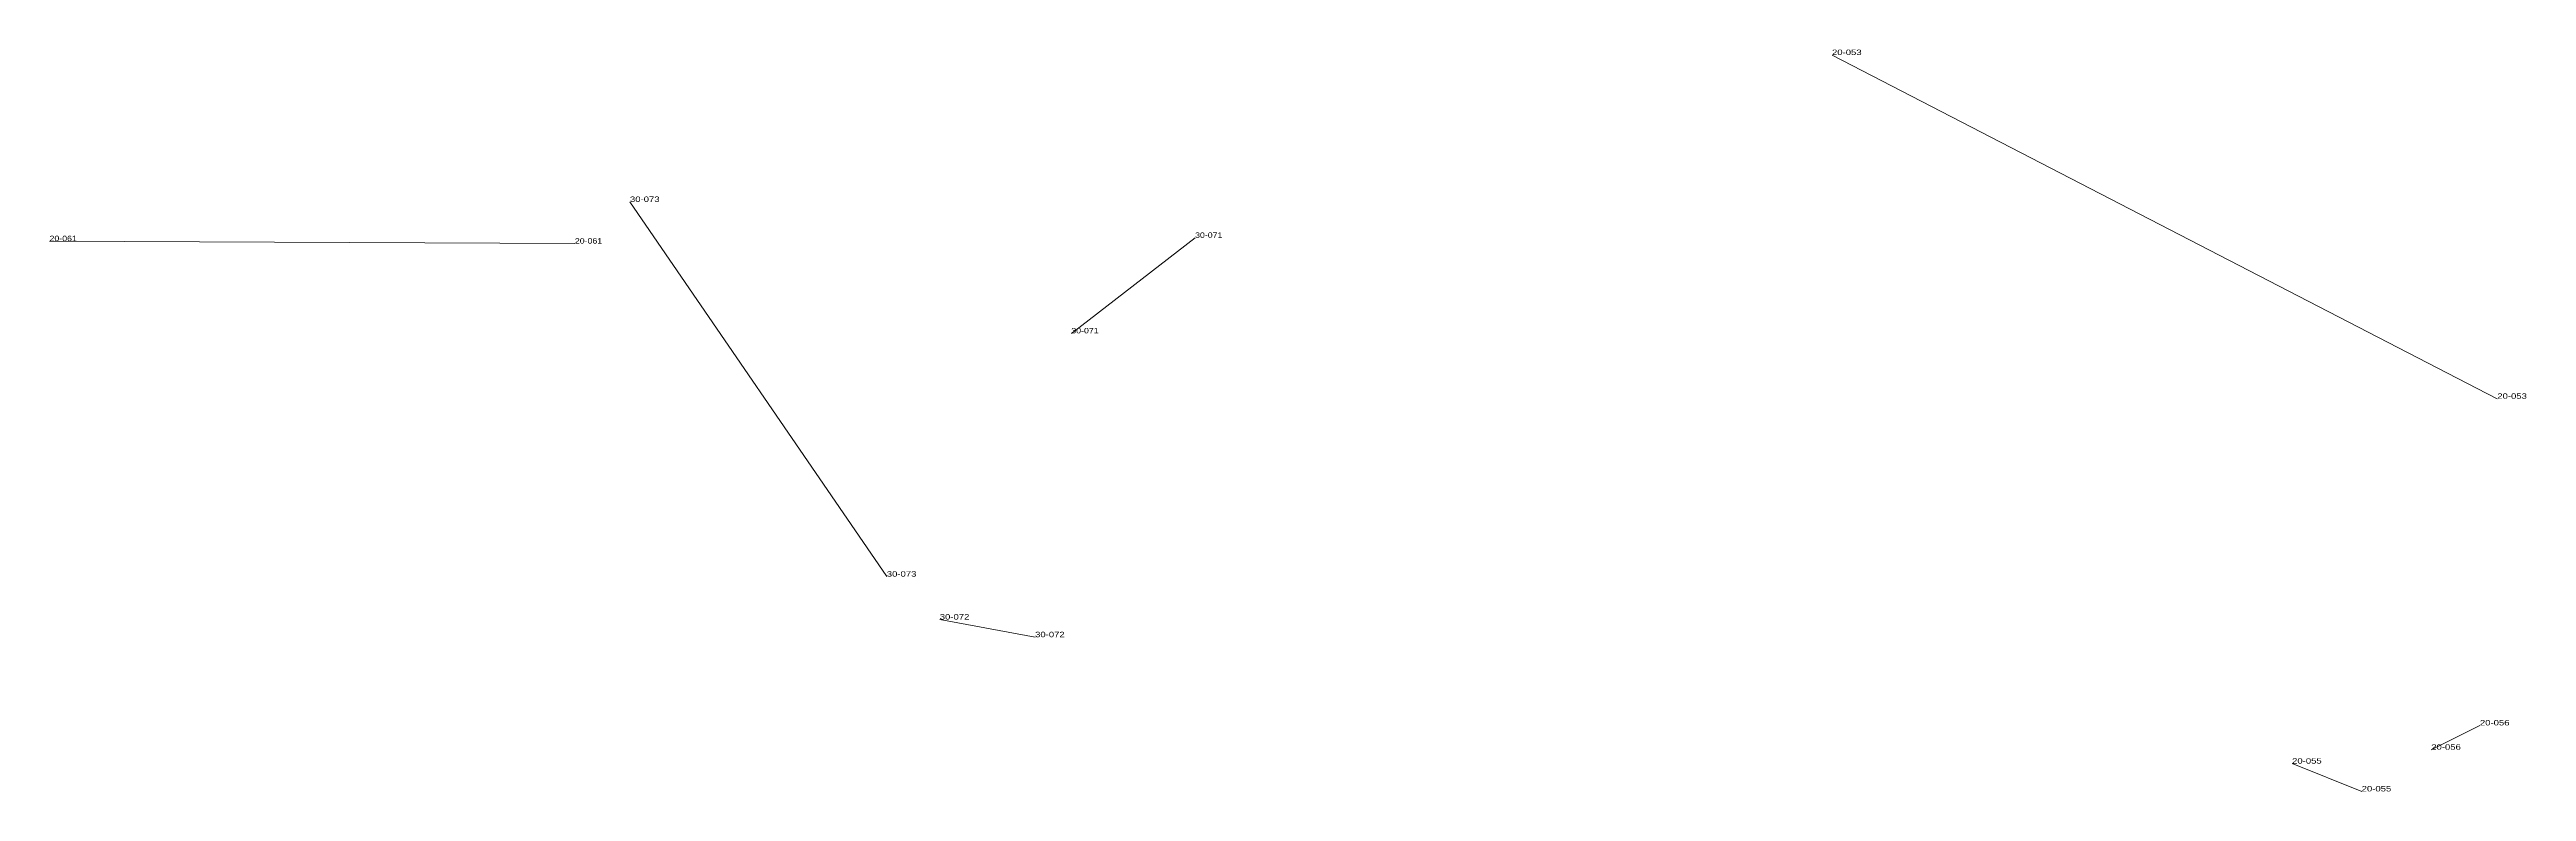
# Model space of a CAD drawing. Header units: metres. Extents: x 571156 to 607184, y 703608 to 727431.
# Drawn here: x 588694 to 589600, y 712466 to 712738 of the extents above; entities that cross this region are included whole.
import ezdxf

# ---------------------------------------------------------------- set-up
doc = ezdxf.new("R2010")
doc.units = ezdxf.units.M
doc.header["$LTSCALE"] = 0.8
doc.layers.add('60', color=7, linetype='Continuous', lineweight=13)
doc.layers.add('61', color=7, linetype='Continuous')

msp = doc.modelspace()

# ---------------------------------------------------------------- linework, layer by layer
at = {"layer": '60'}
for p, q in [((589346.23, 712736.28), (589589.72, 712610.33)), ((589346.23, 712736.28), (589589.72, 712610.33)), ((589346.23, 712736.28), (589589.72, 712610.33)), ((589000.28, 712545.17), (588906.28, 712682.45)), ((589000.28, 712545.17), (588906.28, 712682.45)), ((589113.11, 712669.29), (589067.82, 712634.3)), ((589113.11, 712669.29), (589067.82, 712634.3)), ((588886.11, 712667.19), (588693.84, 712668.09)), ((588886.11, 712667.19), (588693.84, 712668.09)), ((588886.11, 712667.19), (588693.84, 712668.09)), ((589054.56, 712522.98), (589019.67, 712529.45)), ((589054.56, 712522.98), (589019.67, 712529.45)), ((589583.36, 712490.66), (589565.54, 712481.75)), ((589583.36, 712490.66), (589565.54, 712481.75)), ((589583.36, 712490.66), (589565.54, 712481.75)), ((589540.08, 712466.48), (589514.62, 712476.66)), ((589540.08, 712466.48), (589514.62, 712476.66)), ((589540.08, 712466.48), (589514.62, 712476.66))]:
    msp.add_line(p, q, dxfattribs=at)

# ---------------------------------------------------------------- texts
for s, width, p in [('30-073', 1.3, (588906.28, 712682.45)), ('30-073', 1.3, (588906.28, 712682.45)), ('20-061', 1.2, (588693.84, 712668.09)), ('20-061', 1.2, (588693.84, 712668.09)), ('20-061', 1.2, (588693.84, 712668.09)), ('30-071', 1.2, (589067.82, 712634.3)), ('30-071', 1.2, (589067.82, 712634.3)), ('20-053', 1.3, (589589.72, 712610.33)), ('20-053', 1.3, (589589.72, 712610.33)), ('20-053', 1.3, (589589.72, 712610.33)), ('30-072', 1.3, (589019.67, 712529.45)), ('30-072', 1.3, (589019.67, 712529.45)), ('20-055', 1.3, (589514.62, 712476.66)), ('20-055', 1.3, (589514.62, 712476.66)), ('20-055', 1.3, (589514.62, 712476.66)), ('20-056', 1.3, (589565.54, 712481.75)), ('20-056', 1.3, (589565.54, 712481.75)), ('20-056', 1.3, (589565.54, 712481.75))]:
    msp.add_text(s, height=2, dxfattribs=dict(at, width=width)).set_placement(p)
at = {"layer": '61'}
for s, width, p in [('20-053', 1.3, (589346.23, 712736.28)), ('20-053', 1.3, (589346.23, 712736.28)), ('20-053', 1.3, (589346.23, 712736.28)), ('20-061', 1.2, (588886.11, 712667.19)), ('20-061', 1.2, (588886.11, 712667.19)), ('20-061', 1.2, (588886.11, 712667.19)), ('30-071', 1.2, (589113.11, 712669.29)), ('30-071', 1.2, (589113.11, 712669.29)), ('30-073', 1.3, (589000.28, 712545.17)), ('30-073', 1.3, (589000.28, 712545.17)), ('30-072', 1.3, (589054.56, 712522.98)), ('30-072', 1.3, (589054.56, 712522.98)), ('20-056', 1.3, (589583.36, 712490.66)), ('20-056', 1.3, (589583.36, 712490.66)), ('20-056', 1.3, (589583.36, 712490.66)), ('20-055', 1.3, (589540.08, 712466.48)), ('20-055', 1.3, (589540.08, 712466.48)), ('20-055', 1.3, (589540.08, 712466.48))]:
    msp.add_text(s, height=2, dxfattribs=dict(at, width=width)).set_placement(p)

doc.saveas('drawing.dxf')
